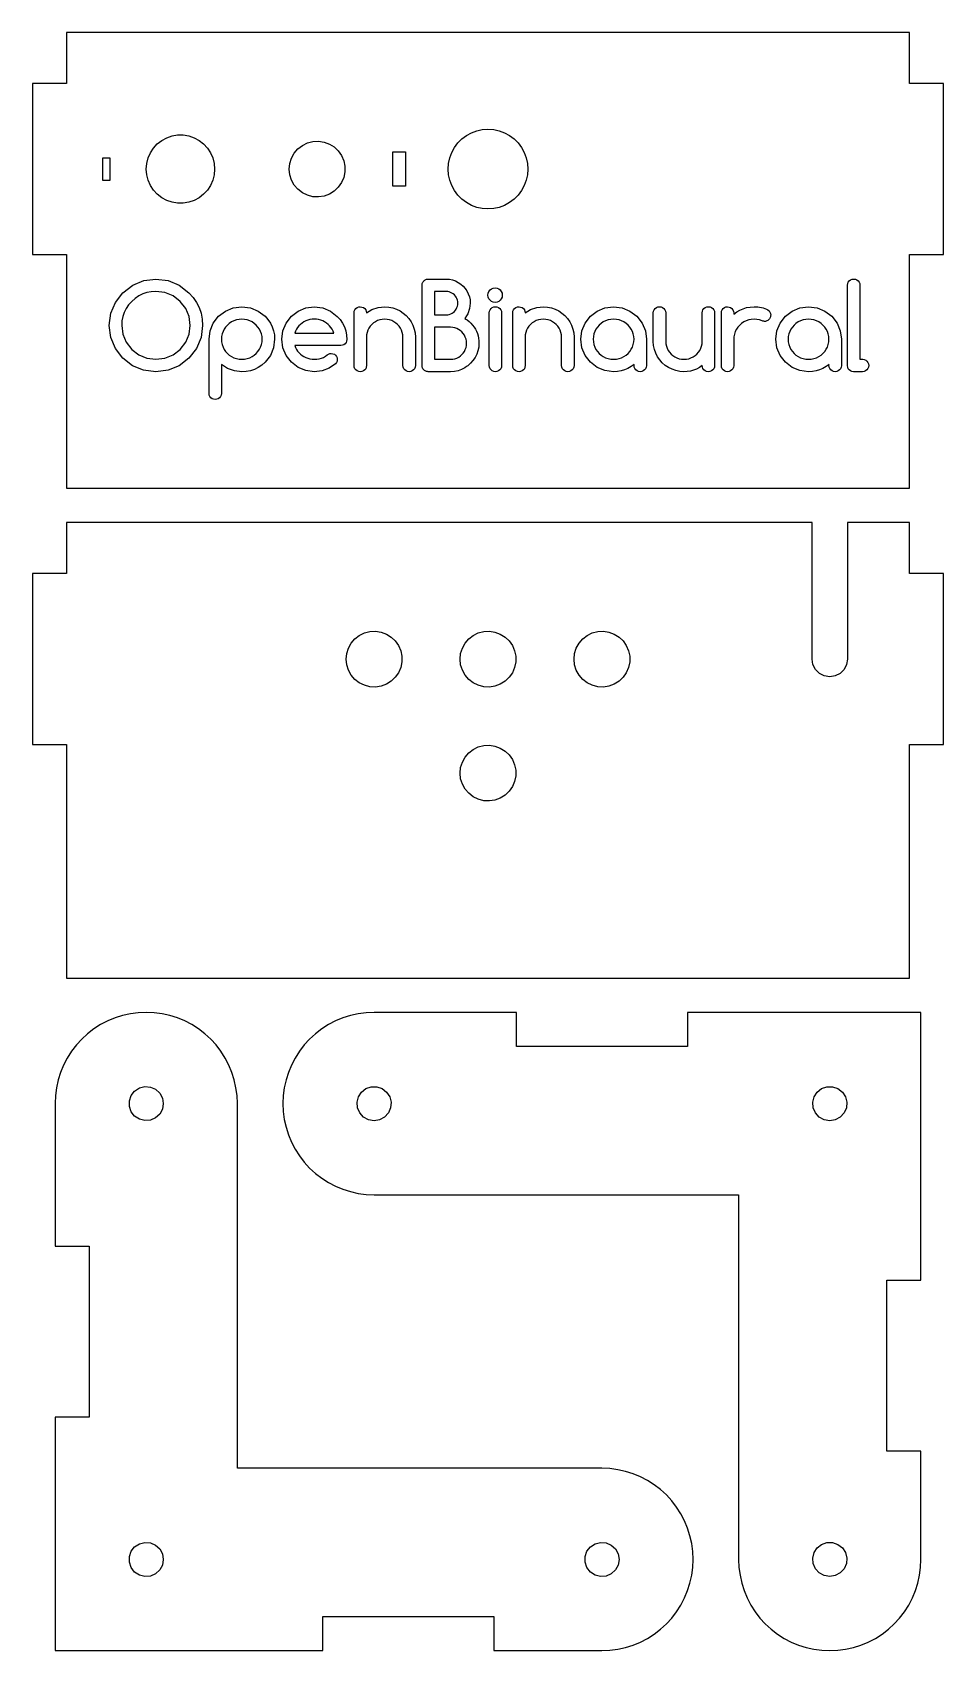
# Model space of a CAD drawing. Header units: metres. Extents: x -40 to 40, y -87 to 55.
import ezdxf

# ---------------------------------------------------------------- set-up
doc = ezdxf.new("R2010")
doc.units = ezdxf.units.M

msp = doc.modelspace()

# ---------------------------------------------------------------- linework, layer by layer
for p, q in [((37, 54.995), (-37, 54.995)), ((-37, 54.995), (-37, 50.5)), ((37, 50.5), (37, 54.995)), ((-37, 50.5), (-39.995, 50.5)), ((-39.995, 50.5), (-39.995, 35.5)), ((39.995, 50.5), (37, 50.5)), ((39.995, 35.5), (39.995, 50.5)), ((-29.0318, 45.2072), (-28.6408, 45.5115)), ((-28.6408, 45.5115), (-28.2051, 45.7473)), ((-28.2051, 45.7473), (-27.7365, 45.9082)), ((-27.7365, 45.9082), (-27.2477, 45.9898)), ((-27.2477, 45.9898), (-26.7523, 45.9898)), ((-26.7523, 45.9898), (-26.2635, 45.9082)), ((-26.2635, 45.9082), (-25.7949, 45.7473)), ((-25.7949, 45.7473), (-25.3592, 45.5115)), ((-25.3592, 45.5115), (-24.9682, 45.2072)), ((-15.371, 45.4217), (-14.8759, 45.4469)), ((-14.8759, 45.4469), (-14.3859, 45.3718)), ((-2.64512, 45.292), (-2.29201, 45.6451)), ((-2.29201, 45.6451), (-1.89224, 45.9444)), ((-1.89224, 45.9444), (-1.45395, 46.1837)), ((-1.45395, 46.1837), (-0.986063, 46.3582)), ((-0.986063, 46.3582), (-0.498101, 46.4644)), ((-0.498101, 46.4644), (0, 46.5)), ((0, 46.5), (0.498101, 46.4644)), ((0.498101, 46.4644), (0.986063, 46.3582)), ((0.986063, 46.3582), (1.45395, 46.1837)), ((1.45395, 46.1837), (1.89224, 45.9444)), ((1.89224, 45.9444), (2.29201, 45.6451)), ((2.29201, 45.6451), (2.64512, 45.292)), ((-29.8375, 43.9741), (-29.6384, 44.4278)), ((-29.6384, 44.4278), (-29.3674, 44.8426)), ((-29.3674, 44.8426), (-29.0318, 45.2072)), ((-24.9682, 45.2072), (-24.6326, 44.8426)), ((-24.6326, 44.8426), (-24.3616, 44.4278)), ((-24.3616, 44.4278), (-24.1625, 43.9741)), ((-17.2514, 43.9662), (-17.0109, 44.3996)), ((-17.0109, 44.3996), (-16.688, 44.7757)), ((-16.688, 44.7757), (-16.296, 45.0792)), ((-16.296, 45.0792), (-15.8509, 45.2975)), ((-15.8509, 45.2975), (-15.371, 45.4217)), ((-14.3859, 45.3718), (-13.921, 45.1996)), ((-13.921, 45.1996), (-13.5003, 44.9374)), ((-13.5003, 44.9374), (-13.141, 44.5959)), ((-13.141, 44.5959), (-12.8579, 44.189)), ((-12.8579, 44.189), (-12.6624, 43.7334)), ((-8.35, 41.5), (-8.35, 44.5)), ((-8.35, 44.5), (-7.25, 44.5)), ((-7.25, 44.5), (-7.25, 41.5)), ((-3.35822, 43.9861), (-3.18371, 44.454)), ((-3.18371, 44.454), (-2.94439, 44.8922)), ((-2.94439, 44.8922), (-2.64512, 45.292)), ((2.64512, 45.292), (2.94439, 44.8922)), ((2.94439, 44.8922), (3.18371, 44.454)), ((3.18371, 44.454), (3.35822, 43.9861)), ((-33.8, 42), (-33.8, 44)), ((-33.8, 44), (-33.2, 44)), ((-33.2, 44), (-33.2, 42)), ((-30, 43), (-29.9591, 43.4938)), ((-29.9591, 42.5062), (-30, 43)), ((-29.9591, 43.4938), (-29.8375, 43.9741)), ((-24.1625, 43.9741), (-24.0409, 43.4938)), ((-24.0409, 43.4938), (-24, 43)), ((-24, 43), (-24.0409, 42.5062)), ((-17.45, 43), (-17.3998, 43.4932)), ((-17.3998, 42.5068), (-17.45, 43)), ((-17.3998, 43.4932), (-17.2514, 43.9662)), ((-12.6624, 43.7334), (-12.5626, 43.2479)), ((-12.5626, 42.7521), (-12.6624, 42.2666)), ((-12.5626, 43.2479), (-12.5626, 42.7521)), ((-3.5, 43), (-3.46437, 43.4981)), ((-3.46437, 42.5019), (-3.5, 43)), ((-3.46437, 43.4981), (-3.35822, 43.9861)), ((3.35822, 43.9861), (3.46437, 43.4981)), ((3.46437, 43.4981), (3.5, 43)), ((3.5, 43), (3.46437, 42.5019)), ((-33.2, 42), (-33.8, 42)), ((-29.8375, 42.0259), (-29.9591, 42.5062)), ((-29.6384, 41.5722), (-29.8375, 42.0259)), ((-29.3674, 41.1574), (-29.6384, 41.5722)), ((-24.3616, 41.5722), (-24.6326, 41.1574)), ((-24.1625, 42.0259), (-24.3616, 41.5722)), ((-24.0409, 42.5062), (-24.1625, 42.0259)), ((-17.2514, 42.0338), (-17.3998, 42.5068)), ((-17.0109, 41.6004), (-17.2514, 42.0338)), ((-16.688, 41.2243), (-17.0109, 41.6004)), ((-16.296, 40.9208), (-16.688, 41.2243)), ((-13.141, 41.4041), (-13.5003, 41.0626)), ((-12.8579, 41.811), (-13.141, 41.4041)), ((-12.6624, 42.2666), (-12.8579, 41.811)), ((-7.25, 41.5), (-8.35, 41.5)), ((-3.35822, 42.0139), (-3.46437, 42.5019)), ((-3.18371, 41.546), (-3.35822, 42.0139)), ((-2.94439, 41.1078), (-3.18371, 41.546)), ((3.18371, 41.546), (2.94439, 41.1078)), ((3.35822, 42.0139), (3.18371, 41.546)), ((3.46437, 42.5019), (3.35822, 42.0139)), ((-29.0318, 40.7928), (-29.3674, 41.1574)), ((-28.6408, 40.4885), (-29.0318, 40.7928)), ((-28.2051, 40.2527), (-28.6408, 40.4885)), ((-27.7365, 40.0918), (-28.2051, 40.2527)), ((-27.2477, 40.0102), (-27.7365, 40.0918)), ((-26.7523, 40.0102), (-27.2477, 40.0102)), ((-26.2635, 40.0918), (-26.7523, 40.0102)), ((-25.7949, 40.2527), (-26.2635, 40.0918)), ((-25.3592, 40.4885), (-25.7949, 40.2527)), ((-24.9682, 40.7928), (-25.3592, 40.4885)), ((-24.6326, 41.1574), (-24.9682, 40.7928)), ((-15.8509, 40.7025), (-16.296, 40.9208)), ((-15.371, 40.5783), (-15.8509, 40.7025)), ((-14.8759, 40.5531), (-15.371, 40.5783)), ((-14.3859, 40.6282), (-14.8759, 40.5531)), ((-13.921, 40.8004), (-14.3859, 40.6282)), ((-13.5003, 41.0626), (-13.921, 40.8004)), ((-2.64512, 40.708), (-2.94439, 41.1078)), ((-2.29201, 40.3549), (-2.64512, 40.708)), ((-1.89224, 40.0556), (-2.29201, 40.3549)), ((-1.45395, 39.8163), (-1.89224, 40.0556)), ((-0.986063, 39.6418), (-1.45395, 39.8163)), ((1.45395, 39.8163), (0.986063, 39.6418)), ((1.89224, 40.0556), (1.45395, 39.8163)), ((2.29201, 40.3549), (1.89224, 40.0556)), ((2.64512, 40.708), (2.29201, 40.3549)), ((2.94439, 41.1078), (2.64512, 40.708)), ((-0.498101, 39.5356), (-0.986063, 39.6418)), ((0, 39.5), (-0.498101, 39.5356)), ((0.498101, 39.5356), (0, 39.5)), ((0.986063, 39.6418), (0.498101, 39.5356)), ((-39.995, 35.5), (-37, 35.5)), ((-37, 35.5), (-37, 15.005)), ((37, 15.005), (37, 35.5)), ((37, 35.5), (39.995, 35.5)), ((-32.0454, 32.1527), (-31.1888, 32.8161)), ((-31.1888, 32.8161), (-30.2228, 33.2141)), ((-30.2228, 33.2141), (-29.1474, 33.3467)), ((-29.1474, 33.3467), (-28.0749, 33.2141)), ((-28.0749, 33.2141), (-27.1105, 32.8161)), ((-27.1105, 32.8161), (-26.2544, 32.1527)), ((-5.78445, 32.8087), (-5.77968, 32.8814)), ((-5.78445, 25.7568), (-5.78445, 32.8087)), ((-5.77968, 32.8814), (-5.76534, 32.9514)), ((-5.76534, 32.9514), (-5.74146, 33.0187)), ((-5.74146, 33.0187), (-5.70889, 33.0816)), ((-5.70889, 33.0816), (-5.66989, 33.1383)), ((-5.66989, 33.1383), (-5.62445, 33.1887)), ((-5.62445, 33.1887), (-5.57256, 33.2335)), ((-5.57256, 33.2335), (-5.51556, 33.2719)), ((-5.51556, 33.2719), (-5.45345, 33.3037)), ((-5.45345, 33.3037), (-5.38712, 33.3276)), ((-5.38712, 33.3276), (-5.31744, 33.342)), ((-5.31744, 33.342), (-5.24445, 33.3467)), ((-5.24445, 33.3467), (-3.66945, 33.3467)), ((-3.66945, 33.3467), (-3.38623, 33.3284)), ((-3.38623, 33.3284), (-3.11389, 33.2734)), ((-3.11389, 33.2734), (-2.85245, 33.1817)), ((-2.85245, 33.1817), (-2.60657, 33.0582)), ((-2.60657, 33.0582), (-2.38223, 32.9075)), ((-2.38223, 32.9075), (-2.17944, 32.7297)), ((-2.17944, 32.7297), (-2.00111, 32.5276)), ((31.5597, 32.8137), (31.5768, 32.9548)), ((31.5597, 25.7468), (31.5597, 32.8137)), ((31.5768, 32.9548), (31.6282, 33.0809)), ((31.6282, 33.0809), (31.7137, 33.1917)), ((31.7137, 33.1917), (31.826, 33.2778)), ((31.826, 33.2778), (31.956, 33.3295)), ((31.956, 33.3295), (32.1037, 33.3467)), ((32.1037, 33.3467), (32.2514, 33.3295)), ((32.2514, 33.3295), (32.3811, 33.2778)), ((32.3811, 33.2778), (32.4927, 33.1917)), ((32.4927, 33.1917), (32.5788, 33.0815)), ((32.5788, 33.0815), (32.6305, 32.9562)), ((32.6305, 32.9562), (32.6477, 32.8157)), ((32.6477, 32.8157), (32.6477, 26.3068)), ((-33.1103, 30.3487), (-32.711, 31.3054)), ((-32.711, 31.3054), (-32.0454, 32.1527)), ((-31.2754, 31.3827), (-31.5469, 31.081)), ((-30.97, 31.6519), (-31.2754, 31.3827)), ((-30.647, 31.8712), (-30.97, 31.6519)), ((-30.3064, 32.0407), (-30.647, 31.8712)), ((-29.9443, 32.1618), (-30.3064, 32.0407)), ((-29.558, 32.2345), (-29.9443, 32.1618)), ((-29.1474, 32.2587), (-29.558, 32.2345)), ((-28.3586, 32.1614), (-29.1474, 32.2587)), ((-27.6492, 31.8694), (-28.3586, 32.1614)), ((-27.0194, 31.3827), (-27.6492, 31.8694)), ((-26.5305, 30.7627), (-27.0194, 31.3827)), ((-26.2544, 32.1527), (-25.8857, 31.7409)), ((-25.8857, 31.7409), (-25.5847, 31.3038)), ((-25.5847, 31.3038), (-25.3514, 30.8417)), ((-3.66945, 32.2587), (-4.69646, 32.2587)), ((-4.69646, 32.2587), (-4.69646, 30.2107)), ((-3.53401, 32.2497), (-3.66945, 32.2587)), ((-3.40367, 32.2227), (-3.53401, 32.2497)), ((-3.27844, 32.1777), (-3.40367, 32.2227)), ((-3.16, 32.117), (-3.27844, 32.1777)), ((-3.05135, 32.0426), (-3.16, 32.117)), ((-2.95245, 31.9547), (-3.05135, 32.0426)), ((-2.86456, 31.8559), (-2.95245, 31.9547)), ((-2.79022, 31.7472), (-2.86456, 31.8559)), ((-2.72945, 31.6287), (-2.79022, 31.7472)), ((-2.68445, 31.5035), (-2.72945, 31.6287)), ((-2.65746, 31.3732), (-2.68445, 31.5035)), ((-2.64845, 31.2377), (-2.65746, 31.3732)), ((-2.00111, 32.5276), (-1.93316, 32.427)), ((-1.93316, 32.427), (-1.85011, 32.304)), ((-1.85011, 32.304), (-1.72646, 32.0587)), ((-1.72646, 32.0587), (-1.63423, 31.798)), ((-1.63423, 31.798), (-1.57889, 31.5263)), ((-1.56045, 31.2437), (-1.61368, 30.7511)), ((-1.57889, 31.5263), (-1.56045, 31.2437)), ((-0.001159, 31.9387), (0.019165, 32.1067)), ((0.019165, 31.7706), (-0.001159, 31.9387)), ((0.019165, 32.1067), (0.080154, 32.2574)), ((0.080154, 31.6196), (0.019165, 31.7706)), ((0.080154, 32.2574), (0.181823, 32.3907)), ((0.181823, 31.4857), (0.080154, 31.6196)), ((0.181823, 32.3907), (0.312942, 32.4952)), ((0.312942, 31.3819), (0.181823, 31.4857)), ((0.312942, 32.4952), (0.460937, 32.5578)), ((0.460937, 31.3195), (0.312942, 31.3819)), ((0.460937, 32.5578), (0.625824, 32.5787)), ((0.625824, 31.2987), (0.460937, 31.3195)), ((0.625824, 32.5787), (0.790039, 32.5578)), ((0.790039, 31.3195), (0.625824, 31.2987)), ((0.790039, 32.5578), (0.937378, 32.4952)), ((0.937378, 31.3819), (0.790039, 31.3195)), ((0.937378, 32.4952), (1.06782, 32.3907)), ((1.06782, 31.4857), (0.937378, 31.3819)), ((1.06782, 32.3907), (1.17004, 32.2574)), ((1.17004, 31.6196), (1.06782, 31.4857)), ((1.17004, 32.2574), (1.23138, 32.1067)), ((1.23138, 31.7706), (1.17004, 31.6196)), ((1.23138, 32.1067), (1.25183, 31.9387)), ((1.25183, 31.9387), (1.23138, 31.7706)), ((-33.2434, 29.2827), (-33.1103, 30.3487)), ((-32.059, 30.0703), (-32.1313, 29.689)), ((-31.9384, 30.4267), (-32.059, 30.0703)), ((-31.7679, 30.7623), (-31.9384, 30.4267)), ((-31.5469, 31.081), (-31.7679, 30.7623)), ((-26.2372, 30.0627), (-26.5305, 30.7627)), ((-26.1394, 29.2827), (-26.2372, 30.0627)), ((-25.3514, 30.8417), (-25.1848, 30.3525)), ((-25.1848, 30.3525), (-25.0848, 29.8329)), ((-25.0848, 29.8329), (-25.0514, 29.2827)), ((-24.1139, 29.488), (-23.6456, 30.0817)), ((-23.6456, 30.0817), (-23.0441, 30.5445)), ((-23.0441, 30.5445), (-22.3651, 30.8222)), ((-22.3651, 30.8222), (-21.6086, 30.9147)), ((-21.6086, 29.8267), (-21.8549, 29.8111)), ((-21.6086, 30.9147), (-20.8564, 30.8221)), ((-21.3651, 29.8111), (-21.6086, 29.8267)), ((-20.8564, 30.8221), (-20.1774, 30.5441)), ((-20.1774, 30.5441), (-19.5715, 30.0807)), ((-19.5715, 30.0807), (-19.3142, 29.7956)), ((-17.7263, 29.4863), (-17.2624, 30.0807)), ((-17.2624, 30.0807), (-16.6671, 30.5441)), ((-16.6671, 30.5441), (-15.9948, 30.8221)), ((-15.9948, 30.8221), (-15.2454, 30.9147)), ((-15.2454, 29.8267), (-15.437, 29.8168)), ((-15.2454, 30.9147), (-14.5004, 30.8216)), ((-15.054, 29.8168), (-15.2454, 29.8267)), ((-14.5004, 30.8216), (-13.828, 30.5423)), ((-13.828, 30.5423), (-13.2284, 30.0767)), ((-13.2284, 30.0767), (-12.9729, 29.7903)), ((-11.7542, 30.3807), (-11.7365, 30.5199)), ((-11.7542, 25.7528), (-11.7542, 30.3807)), ((-11.7365, 30.5199), (-11.6835, 30.6452)), ((-11.6835, 30.6452), (-11.5952, 30.7567)), ((-11.5952, 30.7567), (-11.4814, 30.8445)), ((-11.4814, 30.8445), (-11.3521, 30.8972)), ((-11.3521, 30.8972), (-11.2072, 30.9147)), ((-11.2072, 30.9147), (-11.0656, 30.8967)), ((-11.0656, 30.8967), (-10.9383, 30.8427)), ((-10.9383, 30.8427), (-10.8252, 30.7527)), ((-10.8252, 30.7527), (-10.7368, 30.6396)), ((-10.7368, 30.6396), (-10.6838, 30.515)), ((-10.6838, 30.515), (-10.6662, 30.3787)), ((-10.6662, 30.3787), (-10.1841, 30.6765)), ((-10.1841, 30.6765), (-9.64839, 30.8552)), ((-9.64839, 30.8552), (-9.05917, 30.9147)), ((-9.06618, 29.8267), (-9.28273, 29.813)), ((-8.85217, 29.8126), (-9.06618, 29.8267)), ((-9.05917, 30.9147), (-8.70529, 30.8915)), ((-8.70529, 30.8915), (-8.36362, 30.8219)), ((-8.36362, 30.8219), (-8.03418, 30.7057)), ((-8.03418, 30.7057), (-7.72362, 30.5503)), ((-7.72362, 30.5503), (-7.43861, 30.3613)), ((-7.43861, 30.3613), (-7.17917, 30.1387)), ((-7.17917, 30.1387), (-6.94974, 29.8858)), ((-6.94974, 29.8858), (-6.75473, 29.6045)), ((-4.69646, 30.2107), (-3.66945, 30.2107)), ((-3.66945, 30.2107), (-3.53123, 30.2197)), ((-3.53123, 30.2197), (-3.39923, 30.2467)), ((-3.39923, 30.2467), (-3.27345, 30.2917)), ((-3.27345, 30.2917), (-3.15523, 30.3524)), ((-3.15523, 30.3524), (-3.04723, 30.4264)), ((-3.04723, 30.4264), (-2.94945, 30.5137)), ((-2.94945, 30.5137), (-2.86322, 30.6131)), ((-2.86322, 30.6131), (-2.78989, 30.7217)), ((-2.78989, 30.7217), (-2.72945, 30.8397)), ((-2.72945, 30.8397), (-2.68445, 30.9662)), ((-2.68445, 30.9662), (-2.65746, 31.0988)), ((-2.65746, 31.0988), (-2.64845, 31.2377)), ((-1.89308, 30.1203), (-2.03944, 29.8977)), ((-2.03944, 29.8977), (-1.95015, 29.84)), ((-1.95015, 29.84), (-1.841, 29.7695)), ((-1.77333, 30.3024), (-1.89308, 30.1203)), ((-1.61368, 30.7511), (-1.77333, 30.3024)), ((0.106826, 30.3887), (0.124496, 30.5304)), ((0.106826, 25.7538), (0.106826, 30.3887)), ((0.124496, 30.5304), (0.17749, 30.6567)), ((0.17749, 30.6567), (0.265823, 30.7677)), ((0.265823, 30.7677), (0.378936, 30.8544)), ((0.378936, 30.8544), (0.506271, 30.9064)), ((0.506271, 30.9064), (0.647827, 30.9237)), ((0.647827, 30.9237), (0.789932, 30.9064)), ((0.789932, 30.9064), (0.917602, 30.8544)), ((0.917602, 30.8544), (1.03082, 30.7677)), ((1.03082, 30.7677), (1.11972, 30.6567)), ((1.11972, 30.6567), (1.17438, 30.5304)), ((1.17438, 30.5304), (1.19482, 30.3887)), ((1.19482, 30.3887), (1.19482, 25.7538)), ((2.17451, 30.3807), (2.19218, 30.5199)), ((2.17451, 25.7528), (2.17451, 30.3807)), ((2.19218, 30.5199), (2.24519, 30.6452)), ((2.24519, 30.6452), (2.33353, 30.7567)), ((2.33353, 30.7567), (2.4473, 30.8445)), ((2.4473, 30.8445), (2.57663, 30.8972)), ((2.57663, 30.8972), (2.72153, 30.9147)), ((2.72153, 30.9147), (2.86308, 30.8967)), ((2.86308, 30.8967), (2.9904, 30.8427)), ((2.9904, 30.8427), (3.10352, 30.7527)), ((3.10352, 30.7527), (3.19185, 30.6396)), ((3.19185, 30.6396), (3.24486, 30.515)), ((3.24486, 30.515), (3.26251, 30.3787)), ((3.26251, 30.3787), (3.74463, 30.6765)), ((3.74463, 30.6765), (4.2803, 30.8552)), ((4.2803, 30.8552), (4.86952, 30.9147)), ((4.86252, 29.8267), (4.64597, 29.813)), ((5.07652, 29.8126), (4.86252, 29.8267)), ((4.86952, 30.9147), (5.2234, 30.8915)), ((5.2234, 30.8915), (5.56508, 30.8219)), ((5.56508, 30.8219), (5.89452, 30.7057)), ((5.89452, 30.7057), (6.20508, 30.5503)), ((6.20508, 30.5503), (6.49008, 30.3613)), ((6.49008, 30.3613), (6.74953, 30.1387)), ((6.74953, 30.1387), (6.97896, 29.8858)), ((6.97896, 29.8858), (7.17397, 29.6045)), ((8.51891, 29.4863), (8.98724, 30.0807)), ((8.98724, 30.0807), (9.58868, 30.5441)), ((9.58868, 30.5441), (10.2677, 30.8221)), ((10.2677, 30.8221), (11.0242, 30.9147)), ((11.0242, 29.8267), (10.7779, 29.8111)), ((11.0242, 30.9147), (11.7764, 30.8221)), ((11.2677, 29.8111), (11.0242, 29.8267)), ((11.7764, 30.8221), (12.4554, 30.5441)), ((12.4554, 30.5441), (13.0612, 30.0807)), ((13.0612, 30.0807), (13.5296, 29.4863)), ((14.5114, 30.3857), (14.5291, 30.5246)), ((14.5114, 27.8738), (14.5114, 30.3857)), ((14.5291, 30.5246), (14.5821, 30.6493)), ((14.5821, 30.6493), (14.6704, 30.7597)), ((14.6704, 30.7597), (14.7842, 30.8459)), ((14.7842, 30.8459), (14.9135, 30.8975)), ((14.9135, 30.8975), (15.0584, 30.9147)), ((15.0584, 30.9147), (15.2, 30.8975)), ((15.2, 30.8975), (15.3273, 30.8459)), ((15.3273, 30.8459), (15.4404, 30.7597)), ((15.4404, 30.7597), (15.5288, 30.6501)), ((15.5288, 30.6501), (15.5818, 30.5264)), ((15.5818, 30.5264), (15.5994, 30.3887)), ((15.5994, 30.3887), (15.5994, 27.8898)), ((18.7994, 30.3887), (18.8171, 30.5264)), ((18.7994, 27.8898), (18.7994, 30.3887)), ((18.8171, 30.5264), (18.8701, 30.6501)), ((18.8701, 30.6501), (18.9584, 30.7597)), ((18.9584, 30.7597), (19.0722, 30.8459)), ((19.0722, 30.8459), (19.2015, 30.8975)), ((19.2015, 30.8975), (19.3464, 30.9147)), ((19.3464, 30.9147), (19.488, 30.8975)), ((19.488, 30.8975), (19.6153, 30.8459)), ((19.6153, 30.8459), (19.7284, 30.7597)), ((19.7284, 30.7597), (19.8168, 30.6493)), ((19.8168, 30.6493), (19.8698, 30.5246)), ((19.8698, 30.5246), (19.8874, 30.3857)), ((19.8874, 30.3857), (19.8874, 25.7478)), ((20.4812, 30.3857), (20.4988, 30.5246)), ((20.4812, 25.7478), (20.4812, 30.3857)), ((20.4988, 30.5246), (20.5518, 30.6493)), ((20.5518, 30.6493), (20.6402, 30.7597)), ((20.6402, 30.7597), (20.7539, 30.8459)), ((20.7539, 30.8459), (20.8833, 30.8975)), ((20.8833, 30.8975), (21.0282, 30.9147)), ((21.0282, 30.9147), (21.1697, 30.8971)), ((21.1697, 30.8971), (21.297, 30.8441)), ((21.297, 30.8441), (21.4102, 30.7557)), ((21.4102, 30.7557), (21.4985, 30.6425)), ((21.4985, 30.6425), (21.5515, 30.5148)), ((21.5515, 30.5148), (21.5692, 30.3727)), ((21.5692, 30.2687), (21.8312, 30.4611)), ((21.5692, 30.3727), (21.5692, 30.2687)), ((21.8312, 30.4611), (22.1078, 30.6207)), ((22.1078, 30.6207), (22.3992, 30.7477)), ((22.3992, 30.7477), (22.7047, 30.8405)), ((22.7047, 30.8405), (23.024, 30.8962)), ((23.024, 30.8962), (23.3572, 30.9147)), ((23.3572, 29.8267), (23.1143, 29.8113)), ((23.3572, 30.9147), (23.5102, 30.9112)), ((23.6022, 29.812), (23.3572, 29.8267)), ((23.5102, 30.9112), (23.6705, 30.9005)), ((23.6705, 30.9005), (23.8382, 30.8827)), ((23.8382, 30.8827), (24.0049, 30.8565)), ((24.0049, 30.8565), (24.1626, 30.8192)), ((24.1626, 30.8192), (24.3112, 30.7707)), ((24.3112, 30.7707), (24.4475, 30.7101)), ((24.4475, 30.7101), (24.5672, 30.6361)), ((24.5672, 30.6361), (24.6702, 30.5487)), ((24.6999, 29.847), (24.6552, 29.7937)), ((24.6702, 30.5487), (24.7496, 30.4455)), ((24.7383, 29.9053), (24.6999, 29.847)), ((24.7702, 29.9687), (24.7383, 29.9053)), ((24.7496, 30.4455), (24.7973, 30.3239)), ((24.7941, 30.0371), (24.7702, 29.9687)), ((24.8084, 30.1087), (24.7941, 30.0371)), ((24.7973, 30.3239), (24.8132, 30.1837)), ((24.8132, 30.1837), (24.8084, 30.1087)), ((25.6312, 29.4863), (26.0995, 30.0807)), ((26.0995, 30.0807), (26.701, 30.5441)), ((26.701, 30.5441), (27.38, 30.8221)), ((27.38, 30.8221), (28.1366, 30.9147)), ((28.1366, 29.8267), (27.8902, 29.8111)), ((28.1366, 30.9147), (28.8887, 30.8221)), ((28.38, 29.8111), (28.1366, 29.8267)), ((28.8887, 30.8221), (29.5677, 30.5441)), ((29.5677, 30.5441), (30.1736, 30.0807)), ((30.1736, 30.0807), (30.6419, 29.4863)), ((-33.1103, 28.2135), (-33.2434, 29.2827)), ((-32.1313, 29.689), (-32.1554, 29.2827)), ((-32.1554, 29.2827), (-32.0577, 28.5)), ((-32.0577, 28.5), (-31.7643, 27.7983)), ((-26.5305, 27.7983), (-26.2372, 28.5)), ((-26.2372, 28.5), (-26.1394, 29.2827)), ((-25.0514, 29.2827), (-25.1851, 28.2162)), ((-24.4886, 28.0697), (-24.3949, 28.8173)), ((-24.3949, 28.8173), (-24.1139, 29.488)), ((-23.3383, 28.5303), (-23.385, 28.303)), ((-23.2605, 28.7487), (-23.3383, 28.5303)), ((-23.1555, 28.9535), (-23.2605, 28.7487)), ((-23.0285, 29.1398), (-23.1555, 28.9535)), ((-22.8795, 29.3077), (-23.0285, 29.1398)), ((-22.71, 29.4555), (-22.8795, 29.3077)), ((-22.5213, 29.5815), (-22.71, 29.4555)), ((-22.3136, 29.6857), (-22.5213, 29.5815)), ((-22.0899, 29.7641), (-22.3136, 29.6857)), ((-21.8549, 29.8111), (-22.0899, 29.7641)), ((-21.1321, 29.7641), (-21.3651, 29.8111)), ((-20.9095, 29.6857), (-21.1321, 29.7641)), ((-20.701, 29.5812), (-20.9095, 29.6857)), ((-20.5113, 29.4542), (-20.701, 29.5812)), ((-20.3405, 29.3047), (-20.5113, 29.4542)), ((-20.19, 29.136), (-20.3405, 29.3047)), ((-20.0623, 28.9496), (-20.19, 29.136)), ((-19.9576, 28.7457), (-20.0623, 28.9496)), ((-19.8792, 28.529), (-19.9576, 28.7457)), ((-19.8322, 28.3026), (-19.8792, 28.529)), ((-19.3142, 29.7956), (-19.1035, 29.4896)), ((-19.1035, 29.4896), (-18.9395, 29.1627)), ((-18.9395, 29.1627), (-18.8223, 28.8161)), ((-18.8223, 28.8161), (-18.752, 28.4507)), ((-18.752, 28.4507), (-18.7285, 28.0667)), ((-18.0974, 28.0667), (-18.0046, 28.815)), ((-18.0046, 28.815), (-17.7263, 29.4863)), ((-16.8981, 28.7862), (-16.9624, 28.6107)), ((-16.9624, 28.6107), (-13.5284, 28.6107)), ((-16.8148, 28.9512), (-16.8981, 28.7862)), ((-16.7124, 29.1057), (-16.8148, 28.9512)), ((-16.5936, 29.248), (-16.7124, 29.1057)), ((-16.4613, 29.376), (-16.5936, 29.248)), ((-16.3154, 29.4897), (-16.4613, 29.376)), ((-16.157, 29.5884), (-16.3154, 29.4897)), ((-15.9887, 29.6711), (-16.157, 29.5884)), ((-15.8104, 29.7377), (-15.9887, 29.6711)), ((-15.6254, 29.7872), (-15.8104, 29.7377)), ((-15.437, 29.8168), (-15.6254, 29.7872)), ((-14.8667, 29.7872), (-15.054, 29.8168)), ((-14.6834, 29.7377), (-14.8667, 29.7872)), ((-14.5065, 29.6711), (-14.6834, 29.7377)), ((-14.3398, 29.5884), (-14.5065, 29.6711)), ((-14.1834, 29.4897), (-14.3398, 29.5884)), ((-14.0384, 29.376), (-14.1834, 29.4897)), ((-13.906, 29.248), (-14.0384, 29.376)), ((-13.7864, 29.1057), (-13.906, 29.248)), ((-13.6817, 28.9512), (-13.7864, 29.1057)), ((-13.5957, 28.7862), (-13.6817, 28.9512)), ((-13.5284, 28.6107), (-13.5957, 28.7862)), ((-12.9729, 29.7903), (-12.7639, 29.483)), ((-12.7639, 29.483), (-12.6014, 29.1547)), ((-12.6014, 29.1547), (-12.4852, 28.8066)), ((-12.4852, 28.8066), (-12.4156, 28.4396)), ((-12.4156, 28.4396), (-12.3924, 28.0537)), ((-10.6523, 28.4557), (-10.6662, 28.2437)), ((-10.6106, 28.6597), (-10.6523, 28.4557)), ((-10.5412, 28.8557), (-10.6106, 28.6597)), ((-10.4473, 29.0399), (-10.5412, 28.8557)), ((-10.3323, 29.2082), (-10.4473, 29.0399)), ((-10.1962, 29.3607), (-10.3323, 29.2082)), ((-10.0418, 29.4956), (-10.1962, 29.3607)), ((-9.87218, 29.6096), (-10.0418, 29.4956)), ((-9.68718, 29.7027), (-9.87218, 29.6096)), ((-9.48973, 29.7716), (-9.68718, 29.7027)), ((-9.28273, 29.813), (-9.48973, 29.7716)), ((-8.64618, 29.7703), (-8.85217, 29.8126)), ((-8.44818, 29.6997), (-8.64618, 29.7703)), ((-8.26184, 29.6059), (-8.44818, 29.6997)), ((-8.09218, 29.4922), (-8.26184, 29.6059)), ((-7.93918, 29.3587), (-8.09218, 29.4922)), ((-7.8044, 29.2073), (-7.93918, 29.3587)), ((-7.68939, 29.0396), (-7.8044, 29.2073)), ((-7.59418, 28.8557), (-7.68939, 29.0396)), ((-7.52307, 28.6597), (-7.59418, 28.8557)), ((-7.48039, 28.4557), (-7.52307, 28.6597)), ((-7.46617, 28.2437), (-7.48039, 28.4557)), ((-6.75473, 29.6045), (-6.59418, 29.2947)), ((-6.59418, 29.2947), (-6.47418, 28.9642)), ((-6.47418, 28.9642), (-6.40218, 28.6192)), ((-6.40218, 28.6192), (-6.37817, 28.2597)), ((-3.28545, 29.1227), (-4.69646, 29.1227)), ((-4.69646, 29.1227), (-4.69646, 26.3068)), ((-3.09756, 29.1104), (-3.28545, 29.1227)), ((-2.91656, 29.0734), (-3.09756, 29.1104)), ((-2.74245, 29.0117), (-2.91656, 29.0734)), ((-2.57845, 28.9287), (-2.74245, 29.0117)), ((-2.42912, 28.8277), (-2.57845, 28.9287)), ((-2.29445, 28.7087), (-2.42912, 28.8277)), ((-2.17545, 28.5741), (-2.29445, 28.7087)), ((-2.07445, 28.4247), (-2.17545, 28.5741)), ((-2.0371, 28.3509), (-2.07445, 28.4247)), ((-1.841, 29.7695), (-1.66034, 29.6289)), ((-1.66034, 29.6289), (-1.49745, 29.4757)), ((-1.49745, 29.4757), (-1.35167, 29.3116)), ((-1.35167, 29.3116), (-1.22234, 29.138)), ((-1.22234, 29.138), (-1.10945, 28.9547)), ((-1.10945, 28.9547), (-1.01334, 28.7634)), ((-1.01334, 28.7634), (-0.934341, 28.5654)), ((-0.934341, 28.5654), (-0.872451, 28.3607)), ((3.27641, 28.4557), (3.26251, 28.2437)), ((3.31807, 28.6597), (3.27641, 28.4557)), ((3.38751, 28.8557), (3.31807, 28.6597)), ((3.48141, 29.0399), (3.38751, 28.8557)), ((3.59641, 29.2082), (3.48141, 29.0399)), ((3.73251, 29.3607), (3.59641, 29.2082)), ((3.88686, 29.4956), (3.73251, 29.3607)), ((4.05652, 29.6096), (3.88686, 29.4956)), ((4.24152, 29.7027), (4.05652, 29.6096)), ((4.43896, 29.7716), (4.24152, 29.7027)), ((4.64597, 29.813), (4.43896, 29.7716)), ((5.28252, 29.7703), (5.07652, 29.8126)), ((5.48051, 29.6997), (5.28252, 29.7703)), ((5.66685, 29.6059), (5.48051, 29.6997)), ((5.83652, 29.4922), (5.66685, 29.6059)), ((5.98952, 29.3587), (5.83652, 29.4922)), ((6.1243, 29.2073), (5.98952, 29.3587)), ((6.2393, 29.0396), (6.1243, 29.2073)), ((6.33452, 28.8557), (6.2393, 29.0396)), ((6.40562, 28.6597), (6.33452, 28.8557)), ((6.4483, 28.4557), (6.40562, 28.6597)), ((6.46252, 28.2437), (6.4483, 28.4557)), ((7.17397, 29.6045), (7.33452, 29.2947)), ((7.33452, 29.2947), (7.45451, 28.9642)), ((7.45451, 28.9642), (7.52652, 28.6192)), ((7.52652, 28.6192), (7.55052, 28.2597)), ((8.14424, 28.0667), (8.23792, 28.815)), ((8.23792, 28.815), (8.51891, 29.4863)), ((9.29446, 28.5303), (9.2478, 28.303)), ((9.37225, 28.7487), (9.29446, 28.5303)), ((9.47725, 28.9535), (9.37225, 28.7487)), ((9.60425, 29.1398), (9.47725, 28.9535)), ((9.75325, 29.3077), (9.60425, 29.1398)), ((9.92281, 29.4555), (9.75325, 29.3077)), ((10.1115, 29.5815), (9.92281, 29.4555)), ((10.3192, 29.6857), (10.1115, 29.5815)), ((10.5429, 29.7641), (10.3192, 29.6857)), ((10.7779, 29.8111), (10.5429, 29.7641)), ((11.5007, 29.7641), (11.2677, 29.8111)), ((11.7233, 29.6857), (11.5007, 29.7641)), ((11.9318, 29.5812), (11.7233, 29.6857)), ((12.1215, 29.4542), (11.9318, 29.5812)), ((12.2923, 29.3047), (12.1215, 29.4542)), ((12.4428, 29.136), (12.2923, 29.3047)), ((12.5705, 28.9496), (12.4428, 29.136)), ((12.6752, 28.7457), (12.5705, 28.9496)), ((12.7536, 28.529), (12.6752, 28.7457)), ((12.8006, 28.3026), (12.7536, 28.529)), ((13.5296, 29.4863), (13.8106, 28.815)), ((13.8106, 28.815), (13.9043, 28.0667)), ((21.6314, 28.5233), (21.5847, 28.2926)), ((21.7092, 28.7437), (21.6314, 28.5233)), ((21.8138, 28.9504), (21.7092, 28.7437)), ((21.9412, 29.1384), (21.8138, 28.9504)), ((22.0912, 29.3077), (21.9412, 29.1384)), ((22.2618, 29.4571), (22.0912, 29.3077)), ((22.4512, 29.5837), (22.2618, 29.4571)), ((22.6592, 29.6877), (22.4512, 29.5837)), ((22.8816, 29.765), (22.6592, 29.6877)), ((23.1143, 29.8113), (22.8816, 29.765)), ((23.8345, 29.7676), (23.6022, 29.812)), ((24.0542, 29.6937), (23.8345, 29.7676)), ((24.136, 29.661), (24.0542, 29.6937)), ((24.211, 29.6413), (24.136, 29.661)), ((24.2792, 29.6347), (24.211, 29.6413)), ((24.3521, 29.6394), (24.2792, 29.6347)), ((24.4214, 29.6534), (24.3521, 29.6394)), ((24.4872, 29.6767), (24.4214, 29.6534)), ((24.5489, 29.7084), (24.4872, 29.6767)), ((24.6049, 29.7474), (24.5489, 29.7084)), ((24.6552, 29.7937), (24.6049, 29.7474)), ((25.2565, 28.0667), (25.3502, 28.815)), ((25.3502, 28.815), (25.6312, 29.4863)), ((26.4068, 28.5303), (26.3601, 28.303)), ((26.4846, 28.7487), (26.4068, 28.5303)), ((26.5896, 28.9535), (26.4846, 28.7487)), ((26.7166, 29.1398), (26.5896, 28.9535)), ((26.8656, 29.3077), (26.7166, 29.1398)), ((27.0351, 29.4555), (26.8656, 29.3077)), ((27.2238, 29.5815), (27.0351, 29.4555)), ((27.4315, 29.6857), (27.2238, 29.5815)), ((27.6552, 29.7641), (27.4315, 29.6857)), ((27.8902, 29.8111), (27.6552, 29.7641)), ((28.613, 29.7641), (28.38, 29.8111)), ((28.8356, 29.6857), (28.613, 29.7641)), ((29.0441, 29.5812), (28.8356, 29.6857)), ((29.2338, 29.4542), (29.0441, 29.5812)), ((29.4046, 29.3047), (29.2338, 29.4542)), ((29.5551, 29.136), (29.4046, 29.3047)), ((29.6828, 28.9496), (29.5551, 29.136)), ((29.7876, 28.7457), (29.6828, 28.9496)), ((29.8659, 28.529), (29.7876, 28.7457)), ((29.9129, 28.3026), (29.8659, 28.529)), ((30.6419, 29.4863), (30.9229, 28.815)), ((30.9229, 28.815), (31.0166, 28.0667)), ((-32.711, 27.2552), (-33.1103, 28.2135)), ((-32.0454, 26.4078), (-32.711, 27.2552)), ((-31.7643, 27.7983), (-31.2754, 27.1778)), ((-31.2754, 27.1778), (-30.6479, 26.6939)), ((-27.647, 26.6939), (-27.0194, 27.1778)), ((-27.0194, 27.1778), (-26.5305, 27.7983)), ((-25.5861, 27.2579), (-26.2544, 26.4078)), ((-25.1851, 28.2162), (-25.5861, 27.2579)), ((-24.4886, 23.3148), (-24.4886, 28.0697)), ((-23.385, 28.303), (-23.4006, 28.0667)), ((-23.4006, 28.0667), (-23.385, 27.8305)), ((-23.385, 27.8305), (-23.3383, 27.6032)), ((-23.3383, 27.6032), (-23.2605, 27.3848)), ((-23.2605, 27.3848), (-23.1555, 27.18)), ((-23.1555, 27.18), (-23.0285, 26.9937)), ((-23.0285, 26.9937), (-22.8795, 26.8258)), ((-20.3405, 26.8278), (-20.19, 26.997)), ((-20.19, 26.997), (-20.0623, 27.1833)), ((-20.0623, 27.1833), (-19.9576, 27.3868)), ((-19.9576, 27.3868), (-19.8792, 27.6041)), ((-19.8792, 27.6041), (-19.8322, 27.8308)), ((-19.8165, 28.0667), (-19.8322, 28.3026)), ((-19.8322, 27.8308), (-19.8165, 28.0667)), ((-18.822, 27.3141), (-19.1023, 26.6428)), ((-18.7285, 28.0667), (-18.822, 27.3141)), ((-18.0046, 27.3185), (-18.0974, 28.0667)), ((-17.7263, 26.6472), (-18.0046, 27.3185)), ((-12.9274, 27.5228), (-16.9624, 27.5228)), ((-16.9624, 27.5228), (-16.8954, 27.3473)), ((-16.8954, 27.3473), (-16.8104, 27.1823)), ((-16.8104, 27.1823), (-16.7074, 27.0278)), ((-16.7074, 27.0278), (-16.5888, 26.8855)), ((-12.7857, 27.5394), (-12.9274, 27.5228)), ((-12.6594, 27.5894), (-12.7857, 27.5394)), ((-12.5484, 27.6728), (-12.6594, 27.5894)), ((-12.4617, 27.7822), (-12.5484, 27.6728)), ((-12.4097, 27.9092), (-12.4617, 27.7822)), ((-12.3924, 28.0537), (-12.4097, 27.9092)), ((-10.6662, 28.2437), (-10.6662, 25.7498)), ((-7.46617, 25.7498), (-7.46617, 28.2437)), ((-6.37817, 28.2597), (-6.37817, 25.7528)), ((-2.17412, 26.8549), (-2.07411, 27.0042)), ((-2.07411, 27.0042), (-2.02865, 27.0942)), ((-1.99145, 28.2607), (-2.0371, 28.3509)), ((-2.02865, 27.0942), (-1.99145, 27.1678)), ((-1.92978, 28.0866), (-1.99145, 28.2607)), ((-1.99145, 27.1678), (-1.92978, 27.3431)), ((-1.89278, 27.9056), (-1.92978, 28.0866)), ((-1.92978, 27.3431), (-1.89278, 27.5264)), ((-1.88045, 27.7178), (-1.89278, 27.9056)), ((-1.89278, 27.5264), (-1.88045, 27.7178)), ((-0.880447, 27.0595), (-0.990447, 26.7498)), ((-0.814453, 27.3822), (-0.880447, 27.0595)), ((-0.872451, 28.3607), (-0.828002, 28.1506)), ((-0.828002, 28.1506), (-0.801345, 27.9363)), ((-0.792449, 27.7178), (-0.814453, 27.3822)), ((-0.801345, 27.9363), (-0.792449, 27.7178)), ((3.26251, 28.2437), (3.26251, 25.7498)), ((6.46252, 25.7498), (6.46252, 28.2437)), ((7.55052, 28.2597), (7.55052, 25.7528)), ((8.23792, 27.3185), (8.14424, 28.0667)), ((8.51891, 26.6472), (8.23792, 27.3185)), ((9.2478, 28.303), (9.23224, 28.0667)), ((9.23224, 28.0667), (9.2478, 27.8305)), ((9.2478, 27.8305), (9.29446, 27.6032)), ((9.29446, 27.6032), (9.37225, 27.3848)), ((9.37225, 27.3848), (9.47725, 27.18)), ((9.47725, 27.18), (9.60425, 26.9937)), ((9.60425, 26.9937), (9.75325, 26.8258)), ((12.2923, 26.8278), (12.4428, 26.997)), ((12.4428, 26.997), (12.5705, 27.1833)), ((12.5705, 27.1833), (12.6752, 27.3868)), ((12.6752, 27.3868), (12.7536, 27.6041)), ((12.7536, 27.6041), (12.8006, 27.8308)), ((12.8163, 28.0667), (12.8006, 28.3026)), ((12.8006, 27.8308), (12.8163, 28.0667)), ((13.9043, 28.0667), (13.9043, 25.7478)), ((14.5351, 27.5178), (14.5114, 27.8738)), ((14.6061, 27.1751), (14.5351, 27.5178)), ((14.7244, 26.8458), (14.6061, 27.1751)), ((15.5994, 27.8898), (15.6133, 27.675)), ((15.6133, 27.675), (15.655, 27.4693)), ((15.655, 27.4693), (15.7244, 27.2728)), ((15.7244, 27.2728), (15.818, 27.0889)), ((15.818, 27.0889), (15.932, 26.9212)), ((18.4655, 26.9245), (18.5806, 27.0922)), ((18.5806, 27.0922), (18.6744, 27.2748)), ((18.6744, 27.2748), (18.7439, 27.4702)), ((18.7439, 27.4702), (18.7855, 27.6752)), ((18.7855, 27.6752), (18.7994, 27.8898)), ((21.5847, 28.2926), (21.5692, 28.0517)), ((21.5692, 28.0517), (21.5692, 25.7448)), ((25.3502, 27.3185), (25.2565, 28.0667)), ((25.6312, 26.6472), (25.3502, 27.3185)), ((26.3601, 28.303), (26.3445, 28.0667)), ((26.3445, 28.0667), (26.3601, 27.8305)), ((26.3601, 27.8305), (26.4068, 27.6032)), ((26.4068, 27.6032), (26.4846, 27.3848)), ((26.4846, 27.3848), (26.5896, 27.18)), ((26.5896, 27.18), (26.7166, 26.9937)), ((26.7166, 26.9937), (26.8656, 26.8258)), ((29.4046, 26.8278), (29.5551, 26.997)), ((29.5551, 26.997), (29.6828, 27.1833)), ((29.6828, 27.1833), (29.7876, 27.3868)), ((29.7876, 27.3868), (29.8659, 27.6041)), ((29.8659, 27.6041), (29.9129, 27.8308)), ((29.9286, 28.0667), (29.9129, 28.3026)), ((29.9129, 27.8308), (29.9286, 28.0667)), ((31.0166, 28.0667), (31.0166, 25.7478)), ((-31.191, 25.7472), (-32.0454, 26.4078)), ((-30.225, 25.3509), (-31.191, 25.7472)), ((-30.6479, 26.6939), (-29.9385, 26.4035)), ((-29.9385, 26.4035), (-29.1474, 26.3068)), ((-29.1474, 26.3068), (-28.3563, 26.4035)), ((-28.3563, 26.4035), (-27.647, 26.6939)), ((-27.1083, 25.7472), (-28.0727, 25.3509)), ((-26.2544, 26.4078), (-27.1083, 25.7472)), ((-22.8588, 25.5032), (-23.4006, 25.8588)), ((-23.4006, 25.8588), (-23.4006, 23.3168)), ((-22.8795, 26.8258), (-22.71, 26.6779)), ((-22.71, 26.6779), (-22.5213, 26.5515)), ((-22.5213, 26.5515), (-22.3136, 26.4468)), ((-22.3136, 26.4468), (-22.0899, 26.369)), ((-22.0899, 26.369), (-21.8549, 26.3223)), ((-21.8549, 26.3223), (-21.6086, 26.3068)), ((-21.6086, 26.3068), (-21.3651, 26.3223)), ((-21.3651, 26.3223), (-21.1321, 26.369)), ((-21.1321, 26.369), (-20.9095, 26.4468)), ((-20.9095, 26.4468), (-20.701, 26.5518)), ((-20.701, 26.5518), (-20.5113, 26.6788)), ((-20.5113, 26.6788), (-20.3405, 26.8278)), ((-20.1771, 25.5861), (-20.5056, 25.4248)), ((-19.8651, 25.7954), (-20.1771, 25.5861)), ((-19.5695, 26.0528), (-19.8651, 25.7954)), ((-19.1023, 26.6428), (-19.5695, 26.0528)), ((-17.2624, 26.0528), (-17.7263, 26.6472)), ((-16.6671, 25.5894), (-17.2624, 26.0528)), ((-15.9948, 25.3114), (-16.6671, 25.5894)), ((-16.5888, 26.8855), (-16.4571, 26.7575)), ((-16.4571, 26.7575), (-16.3124, 26.6438)), ((-16.3124, 26.6438), (-16.156, 26.545)), ((-16.156, 26.545), (-15.9897, 26.462)), ((-15.9897, 26.462), (-15.8134, 26.3948)), ((-15.8134, 26.3948), (-15.6289, 26.3459)), ((-15.6289, 26.3459), (-15.4396, 26.3165)), ((-15.4396, 26.3165), (-15.2454, 26.3068)), ((-15.2454, 26.3068), (-15.0276, 26.3174)), ((-15.0276, 26.3174), (-14.8223, 26.3494)), ((-14.8223, 26.3494), (-14.6294, 26.4028)), ((-14.6294, 26.4028), (-14.4467, 26.4781)), ((-14.4467, 26.4781), (-14.2734, 26.5748)), ((-14.2734, 26.5748), (-14.1094, 26.6928)), ((-14.1094, 26.6928), (-14.0024, 26.7605)), ((-14.0024, 26.7605), (-13.8854, 26.8025)), ((-13.3814, 25.9098), (-13.9391, 25.5259)), ((-13.8854, 26.8025), (-13.7584, 26.8188)), ((-13.7584, 26.8188), (-13.6139, 26.8021)), ((-13.6139, 26.8021), (-13.4873, 26.7521)), ((-13.4873, 26.7521), (-13.3784, 26.6688)), ((-13.2964, 26.0219), (-13.3814, 25.9098)), ((-13.3784, 26.6688), (-13.295, 26.5601)), ((-13.2454, 26.1489), (-13.2964, 26.0219)), ((-13.295, 26.5601), (-13.245, 26.4341)), ((-13.2284, 26.2908), (-13.2454, 26.1489)), ((-13.245, 26.4341), (-13.2284, 26.2908)), ((-11.7365, 25.6111), (-11.7542, 25.7528)), ((-11.6835, 25.4848), (-11.7365, 25.6111)), ((-10.6838, 25.6092), (-10.7368, 25.4835)), ((-10.6662, 25.7498), (-10.6838, 25.6092)), ((-7.44852, 25.6092), (-7.46617, 25.7498)), ((-7.39551, 25.4835), (-7.44852, 25.6092)), ((-6.39584, 25.6111), (-6.44884, 25.4848)), ((-6.37817, 25.7528), (-6.39584, 25.6111)), ((-5.77968, 25.6841), (-5.78445, 25.7568)), ((-5.76534, 25.6141), (-5.77968, 25.6841)), ((-5.74146, 25.5468), (-5.76534, 25.6141)), ((-4.69646, 26.3068), (-3.28545, 26.3068)), ((-3.28545, 26.3068), (-3.09467, 26.3191)), ((-3.09467, 26.3191), (-2.91167, 26.3561)), ((-2.91167, 26.3561), (-2.73645, 26.4178)), ((-2.73645, 26.4178), (-2.57278, 26.5006)), ((-2.57278, 26.5006), (-2.42445, 26.6013)), ((-2.42445, 26.6013), (-2.29144, 26.7198)), ((-2.02911, 25.5645), (-2.31944, 25.4168)), ((-2.29144, 26.7198), (-2.17412, 26.8549)), ((-1.88373, 25.6632), (-2.02911, 25.5645)), ((-1.76479, 25.7439), (-1.88373, 25.6632)), ((-1.52644, 25.9548), (-1.76479, 25.7439)), ((-1.31667, 26.1946), (-1.52644, 25.9548)), ((-1.138, 26.4596), (-1.31667, 26.1946)), ((-0.990447, 26.7498), (-1.138, 26.4596)), ((0.124496, 25.612), (0.106826, 25.7538)), ((0.17749, 25.4853), (0.124496, 25.612)), ((1.17438, 25.612), (1.11972, 25.4853)), ((1.19482, 25.7538), (1.17438, 25.612)), ((2.19218, 25.6111), (2.17451, 25.7528)), ((2.24519, 25.4848), (2.19218, 25.6111)), ((3.24486, 25.6092), (3.19185, 25.4835)), ((3.26251, 25.7498), (3.24486, 25.6092)), ((6.48018, 25.6092), (6.46252, 25.7498)), ((6.53319, 25.4835), (6.48018, 25.6092)), ((7.53285, 25.6111), (7.47986, 25.4848)), ((7.55052, 25.7528), (7.53285, 25.6111)), ((8.98724, 26.0528), (8.51891, 26.6472)), ((9.58868, 25.5894), (8.98724, 26.0528)), ((10.2677, 25.3114), (9.58868, 25.5894)), ((9.75325, 26.8258), (9.92281, 26.6779)), ((9.92281, 26.6779), (10.1115, 26.5515)), ((10.1115, 26.5515), (10.3192, 26.4468)), ((10.3192, 26.4468), (10.5429, 26.369)), ((10.5429, 26.369), (10.7779, 26.3223)), ((10.7779, 26.3223), (11.0242, 26.3068)), ((11.0242, 26.3068), (11.2677, 26.3223)), ((11.2677, 26.3223), (11.5007, 26.369)), ((11.5007, 26.369), (11.7233, 26.4468)), ((11.7233, 26.4468), (11.9318, 26.5518)), ((11.9318, 26.5518), (12.1215, 26.6788)), ((12.1215, 26.6788), (12.2923, 26.8278)), ((12.5645, 25.6723), (12.2848, 25.5123)), ((12.8292, 25.8648), (12.5645, 25.6723)), ((12.8163, 25.7608), (12.8292, 25.8648)), ((12.8339, 25.6187), (12.8163, 25.7608)), ((12.8869, 25.491), (12.8339, 25.6187)), ((13.8866, 25.6089), (13.8336, 25.4842)), ((13.9043, 25.7478), (13.8866, 25.6089)), ((14.8832, 26.5373), (14.7244, 26.8458)), ((15.0755, 26.256), (14.8832, 26.5373)), ((15.3014, 26.0018), (15.0755, 26.256)), ((15.5584, 25.7778), (15.3014, 26.0018)), ((15.8428, 25.5871), (15.5584, 25.7778)), ((16.1544, 25.4298), (15.8428, 25.5871)), ((15.932, 26.9212), (16.0664, 26.7698)), ((16.0664, 26.7698), (16.2199, 26.6365)), ((16.2199, 26.6365), (16.3895, 26.5235)), ((16.3895, 26.5235), (16.5754, 26.4308)), ((16.5754, 26.4308), (16.7746, 26.3619)), ((16.7746, 26.3619), (16.9825, 26.3205)), ((16.9825, 26.3205), (17.1994, 26.3068)), ((17.1994, 26.3068), (17.4134, 26.3205)), ((17.4134, 26.3205), (17.6194, 26.3619)), ((17.6194, 26.3619), (17.8174, 26.4308)), ((17.8174, 26.4308), (18.0041, 26.5238)), ((18.0041, 26.5238), (18.1748, 26.6374)), ((18.1748, 26.6374), (18.3294, 26.7718)), ((18.5588, 25.5844), (18.3088, 25.4481)), ((18.3294, 26.7718), (18.4655, 26.9245)), ((18.7994, 25.7548), (18.5588, 25.5844)), ((18.819, 25.613), (18.7994, 25.7548)), ((18.871, 25.4863), (18.819, 25.613)), ((19.8698, 25.6089), (19.8168, 25.4842)), ((19.8874, 25.7478), (19.8698, 25.6089)), ((20.4988, 25.6089), (20.4812, 25.7478)), ((20.5518, 25.4842), (20.4988, 25.6089)), ((21.5515, 25.607), (21.4985, 25.483)), ((21.5692, 25.7448), (21.5515, 25.607)), ((26.0995, 26.0528), (25.6312, 26.6472)), ((26.701, 25.5894), (26.0995, 26.0528)), ((27.38, 25.3114), (26.701, 25.5894)), ((26.8656, 26.8258), (27.0351, 26.6779)), ((27.0351, 26.6779), (27.2238, 26.5515)), ((27.2238, 26.5515), (27.4315, 26.4468)), ((27.4315, 26.4468), (27.6552, 26.369)), ((27.6552, 26.369), (27.8902, 26.3223)), ((27.8902, 26.3223), (28.1366, 26.3068)), ((28.1366, 26.3068), (28.38, 26.3223)), ((28.38, 26.3223), (28.613, 26.369)), ((28.613, 26.369), (28.8356, 26.4468)), ((28.8356, 26.4468), (29.0441, 26.5518)), ((29.0441, 26.5518), (29.2338, 26.6788)), ((29.2338, 26.6788), (29.4046, 26.8278)), ((29.6768, 25.6723), (29.3971, 25.5123)), ((29.9415, 25.8648), (29.6768, 25.6723)), ((29.9286, 25.7608), (29.9415, 25.8648)), ((29.9462, 25.6187), (29.9286, 25.7608)), ((29.9992, 25.491), (29.9462, 25.6187)), ((30.9989, 25.6089), (30.9459, 25.4842)), ((31.0166, 25.7478), (30.9989, 25.6089)), ((31.5768, 25.6084), (31.5597, 25.7468)), ((31.6282, 25.4841), (31.5768, 25.6084)), ((32.6477, 26.3068), (32.8907, 26.3068)), ((32.8907, 26.3068), (33.0284, 26.2891)), ((33.0284, 26.2891), (33.1521, 26.2361)), ((33.1521, 26.2361), (33.2617, 26.1478)), ((33.2617, 26.1478), (33.3473, 26.034)), ((33.3983, 25.6182), (33.346, 25.4909)), ((33.3473, 26.034), (33.3986, 25.9046)), ((33.4157, 25.7598), (33.3983, 25.6182)), ((33.3986, 25.9046), (33.4157, 25.7598)), ((-29.1474, 25.2187), (-30.225, 25.3509)), ((-28.0727, 25.3509), (-29.1474, 25.2187)), ((-22.2588, 25.2899), (-22.8588, 25.5032)), ((-21.6006, 25.2187), (-22.2588, 25.2899)), ((-21.2167, 25.2417), (-21.6006, 25.2187)), ((-20.8517, 25.3103), (-21.2167, 25.2417)), ((-20.5056, 25.4248), (-20.8517, 25.3103)), ((-15.2454, 25.2187), (-15.9948, 25.3114)), ((-14.5605, 25.2955), (-15.2454, 25.2187)), ((-13.9391, 25.5259), (-14.5605, 25.2955)), ((-11.5952, 25.3738), (-11.6835, 25.4848)), ((-11.4814, 25.2876), (-11.5952, 25.3738)), ((-11.3521, 25.236), (-11.4814, 25.2876)), ((-11.2072, 25.2187), (-11.3521, 25.236)), ((-11.0656, 25.2359), (-11.2072, 25.2187)), ((-10.9383, 25.2872), (-11.0656, 25.2359)), ((-10.8252, 25.3728), (-10.9383, 25.2872)), ((-10.7368, 25.4835), (-10.8252, 25.3728)), ((-7.30717, 25.3728), (-7.39551, 25.4835)), ((-7.19341, 25.2872), (-7.30717, 25.3728)), ((-7.06407, 25.2359), (-7.19341, 25.2872)), ((-6.91917, 25.2187), (-7.06407, 25.2359)), ((-6.77762, 25.236), (-6.91917, 25.2187)), ((-6.65028, 25.2876), (-6.77762, 25.236)), ((-6.53717, 25.3738), (-6.65028, 25.2876)), ((-6.44884, 25.4848), (-6.53717, 25.3738)), ((-5.70934, 25.4838), (-5.74146, 25.5468)), ((-5.67033, 25.4268), (-5.70934, 25.4838)), ((-5.62445, 25.3758), (-5.67033, 25.4268)), ((-5.57268, 25.3315), (-5.62445, 25.3758)), ((-5.51601, 25.2935), (-5.57268, 25.3315)), ((-5.45445, 25.2618), (-5.51601, 25.2935)), ((-5.38823, 25.2379), (-5.45445, 25.2618)), ((-5.31889, 25.2235), (-5.38823, 25.2379)), ((-5.24644, 25.2187), (-5.31889, 25.2235)), ((-3.28545, 25.2187), (-5.24644, 25.2187)), ((-2.95056, 25.2408), (-3.28545, 25.2187)), ((-2.62856, 25.3068), (-2.95056, 25.2408)), ((-2.31944, 25.4168), (-2.62856, 25.3068)), ((0.265823, 25.3738), (0.17749, 25.4853)), ((0.378936, 25.2876), (0.265823, 25.3738)), ((0.506271, 25.236), (0.378936, 25.2876)), ((0.647827, 25.2187), (0.506271, 25.236)), ((0.789932, 25.236), (0.647827, 25.2187)), ((0.917602, 25.2876), (0.789932, 25.236)), ((1.03082, 25.3738), (0.917602, 25.2876)), ((1.11972, 25.4853), (1.03082, 25.3738)), ((2.33353, 25.3738), (2.24519, 25.4848)), ((2.4473, 25.2876), (2.33353, 25.3738)), ((2.57663, 25.236), (2.4473, 25.2876)), ((2.72153, 25.2187), (2.57663, 25.236)), ((2.86308, 25.2359), (2.72153, 25.2187)), ((2.9904, 25.2872), (2.86308, 25.2359)), ((3.10352, 25.3728), (2.9904, 25.2872)), ((3.19185, 25.4835), (3.10352, 25.3728)), ((6.62152, 25.3728), (6.53319, 25.4835)), ((6.73529, 25.2872), (6.62152, 25.3728)), ((6.86462, 25.2359), (6.73529, 25.2872)), ((7.00952, 25.2187), (6.86462, 25.2359)), ((7.15108, 25.236), (7.00952, 25.2187)), ((7.27841, 25.2876), (7.15108, 25.236)), ((7.39153, 25.3738), (7.27841, 25.2876)), ((7.47986, 25.4848), (7.39153, 25.3738)), ((11.0242, 25.2187), (10.2677, 25.3114)), ((11.36, 25.2372), (11.0242, 25.2187)), ((11.682, 25.2925), (11.36, 25.2372)), ((11.9902, 25.3848), (11.682, 25.2925)), ((12.2848, 25.5123), (11.9902, 25.3848)), ((12.9753, 25.3778), (12.8869, 25.491)), ((13.089, 25.2894), (12.9753, 25.3778)), ((13.2184, 25.2364), (13.089, 25.2894)), ((13.3633, 25.2187), (13.2184, 25.2364)), ((13.5048, 25.236), (13.3633, 25.2187)), ((13.6321, 25.2876), (13.5048, 25.236)), ((13.7452, 25.3738), (13.6321, 25.2876)), ((13.8336, 25.4842), (13.7452, 25.3738)), ((16.4866, 25.3125), (16.1544, 25.4298)), ((16.8327, 25.2422), (16.4866, 25.3125)), ((17.1924, 25.2187), (16.8327, 25.2422)), ((17.493, 25.2329), (17.1924, 25.2187)), ((17.7787, 25.2752), (17.493, 25.2329)), ((18.0494, 25.3458), (17.7787, 25.2752)), ((18.3088, 25.4481), (18.0494, 25.3458)), ((18.9554, 25.3748), (18.871, 25.4863)), ((19.0653, 25.2881), (18.9554, 25.3748)), ((19.1936, 25.2361), (19.0653, 25.2881)), ((19.3404, 25.2187), (19.1936, 25.2361)), ((19.4853, 25.236), (19.3404, 25.2187)), ((19.6147, 25.2876), (19.4853, 25.236)), ((19.7284, 25.3738), (19.6147, 25.2876)), ((19.8168, 25.4842), (19.7284, 25.3738)), ((20.6402, 25.3738), (20.5518, 25.4842)), ((20.7539, 25.2876), (20.6402, 25.3738)), ((20.8833, 25.236), (20.7539, 25.2876)), ((21.0282, 25.2187), (20.8833, 25.236)), ((21.1697, 25.2359), (21.0282, 25.2187)), ((21.297, 25.2872), (21.1697, 25.2359)), ((21.4102, 25.3728), (21.297, 25.2872)), ((21.4985, 25.483), (21.4102, 25.3728)), ((28.1366, 25.2187), (27.38, 25.3114)), ((28.4723, 25.2372), (28.1366, 25.2187)), ((28.7943, 25.2925), (28.4723, 25.2372)), ((29.1026, 25.3848), (28.7943, 25.2925)), ((29.3971, 25.5123), (29.1026, 25.3848)), ((30.0876, 25.3778), (29.9992, 25.491)), ((30.2013, 25.2894), (30.0876, 25.3778)), ((30.3307, 25.2364), (30.2013, 25.2894)), ((30.4756, 25.2187), (30.3307, 25.2364)), ((30.6171, 25.236), (30.4756, 25.2187)), ((30.7444, 25.2876), (30.6171, 25.236)), ((30.8575, 25.3738), (30.7444, 25.2876)), ((30.9459, 25.4842), (30.8575, 25.3738)), ((31.7137, 25.3738), (31.6282, 25.4841)), ((31.8245, 25.2876), (31.7137, 25.3738)), ((31.9502, 25.236), (31.8245, 25.2876)), ((32.0907, 25.2187), (31.9502, 25.236)), ((32.8797, 25.2187), (32.0907, 25.2187)), ((33.0205, 25.2364), (32.8797, 25.2187)), ((33.1469, 25.2894), (33.0205, 25.2364)), ((33.2587, 25.3778), (33.1469, 25.2894)), ((33.346, 25.4909), (33.2587, 25.3778)), ((-24.4716, 23.1714), (-24.4886, 23.3148)), ((-24.4205, 23.0454), (-24.4716, 23.1714)), ((-24.3356, 22.9368), (-24.4205, 23.0454)), ((-24.224, 22.8534), (-24.3356, 22.9368)), ((-24.0947, 22.8034), (-24.224, 22.8534)), ((-23.9476, 22.7868), (-24.0947, 22.8034)), ((-23.8027, 22.8035), (-23.9476, 22.7868)), ((-23.6733, 22.8539), (-23.8027, 22.8035)), ((-23.5596, 22.9378), (-23.6733, 22.8539)), ((-23.4712, 23.0465), (-23.5596, 22.9378)), ((-23.4182, 23.1729), (-23.4712, 23.0465)), ((-23.4006, 23.3168), (-23.4182, 23.1729)), ((-37, 15.005), (37, 15.005)), ((28.45, 11.995), (-37, 11.995)), ((-37, 11.995), (-37, 7.5)), ((28.45, 0), (28.45, 11.995)), ((37, 11.995), (31.55, 11.995)), ((31.55, 11.995), (31.55, 0)), ((37, 7.5), (37, 11.995)), ((-37, 7.5), (-39.995, 7.5)), ((-39.995, 7.5), (-39.995, -7.5)), ((39.995, 7.5), (37, 7.5)), ((39.995, -7.5), (39.995, 7.5)), ((-12.0109, 1.39961), (-11.688, 1.77574)), ((-11.688, 1.77574), (-11.296, 2.07918)), ((-11.296, 2.07918), (-10.8509, 2.29749)), ((-10.8509, 2.29749), (-10.371, 2.42175)), ((-10.371, 2.42175), (-9.87591, 2.44685)), ((-9.87591, 2.44685), (-9.3859, 2.37179)), ((-9.3859, 2.37179), (-8.92103, 2.19962)), ((-8.92103, 2.19962), (-8.50034, 1.9374)), ((-8.50034, 1.9374), (-8.14104, 1.59586)), ((-8.14104, 1.59586), (-7.85785, 1.18899)), ((-2.01087, 1.39961), (-1.68797, 1.77574)), ((-1.68797, 1.77574), (-1.29596, 2.07918)), ((-1.29596, 2.07918), (-0.850898, 2.29749)), ((-0.850898, 2.29749), (-0.370997, 2.42175)), ((-0.370997, 2.42175), (0.12409, 2.44685)), ((0.12409, 2.44685), (0.614099, 2.37179)), ((0.614099, 2.37179), (1.07897, 2.19962)), ((1.07897, 2.19962), (1.49966, 1.9374)), ((1.49966, 1.9374), (1.85896, 1.59586)), ((1.85896, 1.59586), (2.14215, 1.18899)), ((7.98913, 1.39961), (8.31203, 1.77574)), ((8.31203, 1.77574), (8.70404, 2.07918)), ((8.70404, 2.07918), (9.1491, 2.29749)), ((9.1491, 2.29749), (9.629, 2.42175)), ((9.629, 2.42175), (10.1241, 2.44685)), ((10.1241, 2.44685), (10.6141, 2.37179)), ((10.6141, 2.37179), (11.079, 2.19962)), ((11.079, 2.19962), (11.4997, 1.9374)), ((11.4997, 1.9374), (11.859, 1.59586)), ((11.859, 1.59586), (12.1421, 1.18899)), ((-12.45, 0), (-12.3998, 0.493181)), ((-12.3998, -0.493181), (-12.45, 0)), ((-12.3998, 0.493181), (-12.2514, 0.966171)), ((-12.2514, 0.966171), (-12.0109, 1.39961)), ((-7.85785, 1.18899), (-7.66236, 0.733439)), ((-7.66236, 0.733439), (-7.56257, 0.247862)), ((-7.56257, 0.247862), (-7.56257, -0.247862)), ((-2.45, 0), (-2.39985, 0.493181)), ((-2.39985, -0.493181), (-2.45, 0)), ((-2.39985, 0.493181), (-2.25145, 0.966171)), ((-2.25145, 0.966171), (-2.01087, 1.39961)), ((2.14215, 1.18899), (2.33764, 0.733439)), ((2.33764, 0.733439), (2.43743, 0.247862)), ((2.43743, 0.247862), (2.43743, -0.247862)), ((7.55, 0), (7.60015, 0.493181)), ((7.60015, -0.493181), (7.55, 0)), ((7.60015, 0.493181), (7.74855, 0.966171)), ((7.74855, 0.966171), (7.98913, 1.39961)), ((12.1421, 1.18899), (12.3376, 0.733439)), ((12.3376, 0.733439), (12.4374, 0.247862)), ((12.4374, 0.247862), (12.4374, -0.247862)), ((28.5259, -0.478976), (28.45, 0)), ((31.55, 0), (31.4741, -0.478976)), ((-12.2514, -0.966171), (-12.3998, -0.493181)), ((-12.0109, -1.39961), (-12.2514, -0.966171)), ((-11.688, -1.77574), (-12.0109, -1.39961)), ((-7.85785, -1.18899), (-8.14104, -1.59586)), ((-7.66236, -0.733439), (-7.85785, -1.18899)), ((-7.56257, -0.247862), (-7.66236, -0.733439)), ((-2.25145, -0.966171), (-2.39985, -0.493181)), ((-2.01087, -1.39961), (-2.25145, -0.966171)), ((-1.68797, -1.77574), (-2.01087, -1.39961)), ((2.14215, -1.18899), (1.85896, -1.59586)), ((2.33764, -0.733439), (2.14215, -1.18899)), ((2.43743, -0.247862), (2.33764, -0.733439)), ((7.74855, -0.966171), (7.60015, -0.493181)), ((7.98913, -1.39961), (7.74855, -0.966171)), ((8.31203, -1.77574), (7.98913, -1.39961)), ((12.1421, -1.18899), (11.859, -1.59586)), ((12.3376, -0.733439), (12.1421, -1.18899)), ((12.4374, -0.247862), (12.3376, -0.733439)), ((28.746, -0.911067), (28.5259, -0.478976)), ((29.0889, -1.25398), (28.746, -0.911067)), ((29.521, -1.47414), (29.0889, -1.25398)), ((30.9111, -1.25398), (30.479, -1.47414)), ((31.254, -0.911067), (30.9111, -1.25398)), ((31.4741, -0.478976), (31.254, -0.911067)), ((-11.296, -2.07918), (-11.688, -1.77574)), ((-10.8509, -2.29749), (-11.296, -2.07918)), ((-10.371, -2.42175), (-10.8509, -2.29749)), ((-9.87591, -2.44685), (-10.371, -2.42175)), ((-9.3859, -2.37179), (-9.87591, -2.44685)), ((-8.92103, -2.19962), (-9.3859, -2.37179)), ((-8.50034, -1.9374), (-8.92103, -2.19962)), ((-8.14104, -1.59586), (-8.50034, -1.9374)), ((-1.29596, -2.07918), (-1.68797, -1.77574)), ((-0.850898, -2.29749), (-1.29596, -2.07918)), ((-0.370997, -2.42175), (-0.850898, -2.29749)), ((0.12409, -2.44685), (-0.370997, -2.42175)), ((0.614099, -2.37179), (0.12409, -2.44685)), ((1.07897, -2.19962), (0.614099, -2.37179)), ((1.49966, -1.9374), (1.07897, -2.19962)), ((1.85896, -1.59586), (1.49966, -1.9374)), ((8.70404, -2.07918), (8.31203, -1.77574)), ((9.1491, -2.29749), (8.70404, -2.07918)), ((9.629, -2.42175), (9.1491, -2.29749)), ((10.1241, -2.44685), (9.629, -2.42175)), ((10.6141, -2.37179), (10.1241, -2.44685)), ((11.079, -2.19962), (10.6141, -2.37179)), ((11.4997, -1.9374), (11.079, -2.19962)), ((11.859, -1.59586), (11.4997, -1.9374)), ((30, -1.55), (29.521, -1.47414)), ((30.479, -1.47414), (30, -1.55)), ((-39.995, -7.5), (-37, -7.5)), ((-37, -7.5), (-37, -27.995)), ((-2.01087, -8.60039), (-1.68797, -8.22426)), ((-1.68797, -8.22426), (-1.29596, -7.92082)), ((-1.29596, -7.92082), (-0.850898, -7.70251)), ((-0.850898, -7.70251), (-0.370997, -7.57825)), ((-0.370997, -7.57825), (0.12409, -7.55314)), ((0.12409, -7.55314), (0.614099, -7.62821)), ((0.614099, -7.62821), (1.07897, -7.80038)), ((1.07897, -7.80038), (1.49966, -8.0626)), ((1.49966, -8.0626), (1.85896, -8.40414)), ((1.85896, -8.40414), (2.14215, -8.81101)), ((37, -27.995), (37, -7.5)), ((37, -7.5), (39.995, -7.5)), ((-2.45, -10), (-2.39985, -9.50682)), ((-2.39985, -9.50682), (-2.25145, -9.03383)), ((-2.25145, -9.03383), (-2.01087, -8.60039)), ((2.14215, -8.81101), (2.33764, -9.26656)), ((2.33764, -9.26656), (2.43743, -9.75214)), ((2.43743, -9.75214), (2.43743, -10.2479)), ((-2.39985, -10.4932), (-2.45, -10)), ((-2.25145, -10.9662), (-2.39985, -10.4932)), ((-2.01087, -11.3996), (-2.25145, -10.9662)), ((2.14215, -11.189), (1.85896, -11.5959)), ((2.33764, -10.7334), (2.14215, -11.189)), ((2.43743, -10.2479), (2.33764, -10.7334)), ((-1.68797, -11.7757), (-2.01087, -11.3996)), ((-1.29596, -12.0792), (-1.68797, -11.7757)), ((-0.850898, -12.2975), (-1.29596, -12.0792)), ((-0.370997, -12.4217), (-0.850898, -12.2975)), ((0.12409, -12.4469), (-0.370997, -12.4217)), ((0.614099, -12.3718), (0.12409, -12.4469)), ((1.07897, -12.1996), (0.614099, -12.3718)), ((1.49966, -11.9374), (1.07897, -12.1996)), ((1.85896, -11.5959), (1.49966, -11.9374)), ((-37, -27.995), (37, -27.995)), ((-31.3892, -31.1215), (-32.0706, -31.2726)), ((-30.6972, -31.0304), (-31.3892, -31.1215)), ((-30, -31), (-30.6972, -31.0304)), ((-29.3028, -31.0304), (-30, -31)), ((-28.6108, -31.1215), (-29.3028, -31.0304)), ((-27.9294, -31.2726), (-28.6108, -31.1215)), ((-11.3892, -31.1215), (-12.0706, -31.2726)), ((-10.6972, -31.0304), (-11.3892, -31.1215)), ((-10, -31), (-10.6972, -31.0304)), ((2.5, -31), (-10, -31)), ((2.5, -34), (2.5, -31)), ((38, -31), (17.5, -31)), ((17.5, -31), (17.5, -34)), ((38, -54.5), (38, -31)), ((-34.5886, -32.4468), (-35.1423, -32.8716)), ((-34, -32.0718), (-34.5886, -32.4468)), ((-33.3809, -31.7495), (-34, -32.0718)), ((-32.7362, -31.4825), (-33.3809, -31.7495)), ((-32.0706, -31.2726), (-32.7362, -31.4825)), ((-27.2638, -31.4825), (-27.9294, -31.2726)), ((-26.6191, -31.7495), (-27.2638, -31.4825)), ((-26, -32.0718), (-26.6191, -31.7495)), ((-25.4114, -32.4468), (-26, -32.0718)), ((-24.8577, -32.8716), (-25.4114, -32.4468)), ((-14.5886, -32.4468), (-15.1423, -32.8716)), ((-14, -32.0718), (-14.5886, -32.4468)), ((-13.3809, -31.7495), (-14, -32.0718)), ((-12.7362, -31.4825), (-13.3809, -31.7495)), ((-12.0706, -31.2726), (-12.7362, -31.4825)), ((-36.1284, -33.8577), (-36.5532, -34.4114)), ((-35.6569, -33.3431), (-36.1284, -33.8577)), ((-35.1423, -32.8716), (-35.6569, -33.3431)), ((-24.3431, -33.3431), (-24.8577, -32.8716)), ((-23.8716, -33.8577), (-24.3431, -33.3431)), ((-23.4468, -34.4114), (-23.8716, -33.8577)), ((-16.1284, -33.8577), (-16.5532, -34.4114)), ((-15.6569, -33.3431), (-16.1284, -33.8577)), ((-15.1423, -32.8716), (-15.6569, -33.3431)), ((17.5, -34), (2.5, -34)), ((-36.9282, -35), (-37.2505, -35.6191)), ((-36.5532, -34.4114), (-36.9282, -35)), ((-23.0718, -35), (-23.4468, -34.4114)), ((-22.7495, -35.6191), (-23.0718, -35)), ((-16.9282, -35), (-17.2505, -35.6191)), ((-16.5532, -34.4114), (-16.9282, -35)), ((-37.5175, -36.2638), (-37.7274, -36.9294)), ((-37.2505, -35.6191), (-37.5175, -36.2638)), ((-22.4825, -36.2638), (-22.7495, -35.6191)), ((-22.2726, -36.9294), (-22.4825, -36.2638)), ((-17.5175, -36.2638), (-17.7274, -36.9294)), ((-17.2505, -35.6191), (-17.5175, -36.2638)), ((-37.9696, -38.3028), (-38, -39)), ((-37.8785, -37.6108), (-37.9696, -38.3028)), ((-37.7274, -36.9294), (-37.8785, -37.6108)), ((-31.4795, -38.7531), (-31.3192, -38.2861)), ((-31.3192, -38.2861), (-31.0159, -37.8964)), ((-31.0159, -37.8964), (-30.6025, -37.6263)), ((-30.6025, -37.6263), (-30.1239, -37.5051)), ((-30.1239, -37.5051), (-29.6318, -37.5459)), ((-29.6318, -37.5459), (-29.1796, -37.7443)), ((-29.1796, -37.7443), (-28.8163, -38.0787)), ((-28.8163, -38.0787), (-28.5813, -38.513)), ((-22.1215, -37.6108), (-22.2726, -36.9294)), ((-22.0304, -38.3028), (-22.1215, -37.6108)), ((-22, -39), (-22.0304, -38.3028)), ((-17.9696, -38.3028), (-18, -39)), ((-17.8785, -37.6108), (-17.9696, -38.3028)), ((-17.7274, -36.9294), (-17.8785, -37.6108)), ((-11.3737, -38.3975), (-11.1036, -37.9841)), ((-11.1036, -37.9841), (-10.7139, -37.6808)), ((-10.7139, -37.6808), (-10.2469, -37.5205)), ((-10.2469, -37.5205), (-9.75311, -37.5205)), ((-9.75311, -37.5205), (-9.28608, -37.6808)), ((-9.28608, -37.6808), (-8.89641, -37.9841)), ((-8.89641, -37.9841), (-8.62634, -38.3975)), ((28.6263, -38.3975), (28.8964, -37.9841)), ((28.8964, -37.9841), (29.2861, -37.6808)), ((29.2861, -37.6808), (29.7531, -37.5205)), ((29.7531, -37.5205), (30.2469, -37.5205)), ((30.2469, -37.5205), (30.7139, -37.6808)), ((30.7139, -37.6808), (31.1036, -37.9841)), ((31.1036, -37.9841), (31.3737, -38.3975)), ((-38, -39), (-38, -51.5)), ((-31.4795, -39.2469), (-31.4795, -38.7531)), ((-31.3192, -39.7139), (-31.4795, -39.2469)), ((-31.0159, -40.1036), (-31.3192, -39.7139)), ((-28.5813, -39.4871), (-28.8163, -39.9213)), ((-28.5813, -38.513), (-28.5, -39)), ((-28.5, -39), (-28.5813, -39.4871)), ((-22, -71), (-22, -39)), ((-18, -39), (-17.9696, -39.6972)), ((-17.9696, -39.6972), (-17.8785, -40.3892)), ((-11.4949, -38.8761), (-11.3737, -38.3975)), ((-11.4541, -39.3682), (-11.4949, -38.8761)), ((-11.2557, -39.8204), (-11.4541, -39.3682)), ((-8.5459, -39.3682), (-8.74425, -39.8204)), ((-8.62634, -38.3975), (-8.50512, -38.8761)), ((-8.50512, -38.8761), (-8.5459, -39.3682)), ((28.5051, -38.8761), (28.6263, -38.3975)), ((28.5459, -39.3682), (28.5051, -38.8761)), ((28.7442, -39.8204), (28.5459, -39.3682)), ((31.4541, -39.3682), (31.2557, -39.8204)), ((31.3737, -38.3975), (31.4949, -38.8761)), ((31.4949, -38.8761), (31.4541, -39.3682)), ((-30.6025, -40.3737), (-31.0159, -40.1036)), ((-30.1239, -40.4949), (-30.6025, -40.3737)), ((-29.6318, -40.4541), (-30.1239, -40.4949)), ((-29.1796, -40.2558), (-29.6318, -40.4541)), ((-28.8163, -39.9213), (-29.1796, -40.2558)), ((-17.8785, -40.3892), (-17.7274, -41.0706)), ((-17.7274, -41.0706), (-17.5175, -41.7362)), ((-10.9213, -40.1837), (-11.2557, -39.8204)), ((-10.487, -40.4187), (-10.9213, -40.1837)), ((-10, -40.5), (-10.487, -40.4187)), ((-9.51295, -40.4187), (-10, -40.5)), ((-9.07868, -40.1837), (-9.51295, -40.4187)), ((-8.74425, -39.8204), (-9.07868, -40.1837)), ((29.0787, -40.1837), (28.7442, -39.8204)), ((29.5129, -40.4187), (29.0787, -40.1837)), ((30, -40.5), (29.5129, -40.4187)), ((30.487, -40.4187), (30, -40.5)), ((30.9213, -40.1837), (30.487, -40.4187)), ((31.2557, -39.8204), (30.9213, -40.1837)), ((-17.5175, -41.7362), (-17.2505, -42.3809)), ((-17.2505, -42.3809), (-16.9282, -43)), ((-16.9282, -43), (-16.5532, -43.5886)), ((-16.5532, -43.5886), (-16.1284, -44.1423)), ((-16.1284, -44.1423), (-15.6569, -44.6569)), ((-15.6569, -44.6569), (-15.1423, -45.1284)), ((-15.1423, -45.1284), (-14.5886, -45.5532)), ((-14.5886, -45.5532), (-14, -45.9282)), ((-14, -45.9282), (-13.3809, -46.2505)), ((-13.3809, -46.2505), (-12.7362, -46.5175)), ((-12.7362, -46.5175), (-12.0706, -46.7274)), ((-12.0706, -46.7274), (-11.3892, -46.8785)), ((-11.3892, -46.8785), (-10.6972, -46.9696)), ((-10.6972, -46.9696), (-10, -47)), ((-10, -47), (22, -47)), ((22, -47), (22, -79)), ((-38, -51.5), (-35, -51.5)), ((-35, -51.5), (-35, -66.5)), ((35, -69.5), (35, -54.5)), ((35, -54.5), (38, -54.5)), ((-35, -66.5), (-38, -66.5)), ((-38, -66.5), (-38, -87)), ((38, -69.5), (35, -69.5)), ((38, -79), (38, -69.5)), ((10, -71), (-22, -71)), ((10.6972, -71.0304), (10, -71)), ((11.3892, -71.1215), (10.6972, -71.0304)), ((12.0706, -71.2726), (11.3892, -71.1215)), ((12.7362, -71.4825), (12.0706, -71.2726)), ((13.3809, -71.7495), (12.7362, -71.4825)), ((14, -72.0718), (13.3809, -71.7495)), ((14.5886, -72.4468), (14, -72.0718)), ((15.1423, -72.8716), (14.5886, -72.4468)), ((15.6569, -73.3431), (15.1423, -72.8716)), ((16.1284, -73.8577), (15.6569, -73.3431)), ((16.5532, -74.4114), (16.1284, -73.8577)), ((16.9282, -75), (16.5532, -74.4114)), ((17.2505, -75.6191), (16.9282, -75)), ((17.5175, -76.2638), (17.2505, -75.6191)), ((17.7274, -76.9294), (17.5175, -76.2638)), ((-31.3192, -78.2861), (-31.0159, -77.8964)), ((-31.0159, -77.8964), (-30.6025, -77.6263)), ((-30.6025, -77.6263), (-30.1239, -77.5051)), ((-30.1239, -77.5051), (-29.6318, -77.5459)), ((-29.6318, -77.5459), (-29.1796, -77.7442)), ((-29.1796, -77.7442), (-28.8163, -78.0787)), ((-28.8163, -78.0787), (-28.5813, -78.5129)), ((8.68079, -78.2861), (8.98408, -77.8964)), ((8.98408, -77.8964), (9.39746, -77.6263)), ((9.39746, -77.6263), (9.87613, -77.5051)), ((9.87613, -77.5051), (10.3682, -77.5459)), ((10.3682, -77.5459), (10.8204, -77.7442)), ((10.8204, -77.7442), (11.1837, -78.0787)), ((11.1837, -78.0787), (11.4187, -78.5129)), ((17.8785, -77.6108), (17.7274, -76.9294)), ((17.9696, -78.3028), (17.8785, -77.6108)), ((28.6263, -78.3975), (28.8964, -77.9841)), ((28.8964, -77.9841), (29.2861, -77.6808)), ((29.2861, -77.6808), (29.7531, -77.5205)), ((29.7531, -77.5205), (30.2469, -77.5205)), ((30.2469, -77.5205), (30.7139, -77.6808)), ((30.7139, -77.6808), (31.1036, -77.9841)), ((31.1036, -77.9841), (31.3737, -78.3975)), ((-31.4795, -78.7531), (-31.3192, -78.2861)), ((-31.4795, -79.2469), (-31.4795, -78.7531)), ((-31.3192, -79.7139), (-31.4795, -79.2469)), ((-28.5813, -79.487), (-28.8163, -79.9213)), ((-28.5813, -78.5129), (-28.5, -79)), ((-28.5, -79), (-28.5813, -79.487)), ((8.52046, -78.7531), (8.68079, -78.2861)), ((8.52046, -79.2469), (8.52046, -78.7531)), ((8.68079, -79.7139), (8.52046, -79.2469)), ((11.4187, -79.487), (11.1837, -79.9213)), ((11.4187, -78.5129), (11.5, -79)), ((11.5, -79), (11.4187, -79.487)), ((18, -79), (17.9696, -78.3028)), ((17.9696, -79.6972), (18, -79)), ((22, -79), (22.0304, -79.6972)), ((28.5051, -78.8761), (28.6263, -78.3975)), ((28.5459, -79.3682), (28.5051, -78.8761)), ((28.7442, -79.8204), (28.5459, -79.3682)), ((31.4541, -79.3682), (31.2557, -79.8204)), ((31.3737, -78.3975), (31.4949, -78.8761)), ((31.4949, -78.8761), (31.4541, -79.3682)), ((37.9696, -79.6972), (38, -79)), ((-31.0159, -80.1036), (-31.3192, -79.7139)), ((-30.6025, -80.3737), (-31.0159, -80.1036)), ((-30.1239, -80.4949), (-30.6025, -80.3737)), ((-29.6318, -80.4541), (-30.1239, -80.4949)), ((-29.1796, -80.2557), (-29.6318, -80.4541)), ((-28.8163, -79.9213), (-29.1796, -80.2557)), ((8.98408, -80.1036), (8.68079, -79.7139)), ((9.39746, -80.3737), (8.98408, -80.1036)), ((9.87613, -80.4949), (9.39746, -80.3737)), ((10.3682, -80.4541), (9.87613, -80.4949)), ((10.8204, -80.2557), (10.3682, -80.4541)), ((11.1837, -79.9213), (10.8204, -80.2557)), ((17.7274, -81.0706), (17.8785, -80.3892)), ((17.8785, -80.3892), (17.9696, -79.6972)), ((22.0304, -79.6972), (22.1215, -80.3892)), ((22.1215, -80.3892), (22.2726, -81.0706)), ((29.0787, -80.1837), (28.7442, -79.8204)), ((29.5129, -80.4187), (29.0787, -80.1837)), ((30, -80.5), (29.5129, -80.4187)), ((30.487, -80.4187), (30, -80.5)), ((30.9213, -80.1837), (30.487, -80.4187)), ((31.2557, -79.8204), (30.9213, -80.1837)), ((37.7274, -81.0706), (37.8785, -80.3892)), ((37.8785, -80.3892), (37.9696, -79.6972)), ((17.2505, -82.3809), (17.5175, -81.7362)), ((17.5175, -81.7362), (17.7274, -81.0706)), ((22.2726, -81.0706), (22.4825, -81.7362)), ((22.4825, -81.7362), (22.7495, -82.3809)), ((37.2505, -82.3809), (37.5175, -81.7362)), ((37.5175, -81.7362), (37.7274, -81.0706)), ((16.1284, -84.1423), (16.5532, -83.5886)), ((16.5532, -83.5886), (16.9282, -83)), ((16.9282, -83), (17.2505, -82.3809)), ((22.7495, -82.3809), (23.0718, -83)), ((23.0718, -83), (23.4468, -83.5886)), ((23.4468, -83.5886), (23.8716, -84.1423)), ((36.1284, -84.1423), (36.5532, -83.5886)), ((36.5532, -83.5886), (36.9282, -83)), ((36.9282, -83), (37.2505, -82.3809)), ((-14.5, -87), (-14.5, -84)), ((-14.5, -84), (0.5, -84)), ((0.5, -84), (0.5, -87)), ((14.5886, -85.5532), (15.1423, -85.1284)), ((15.1423, -85.1284), (15.6569, -84.6569)), ((15.6569, -84.6569), (16.1284, -84.1423)), ((23.8716, -84.1423), (24.3431, -84.6569)), ((24.3431, -84.6569), (24.8577, -85.1284)), ((24.8577, -85.1284), (25.4114, -85.5532)), ((34.5886, -85.5532), (35.1423, -85.1284)), ((35.1423, -85.1284), (35.6569, -84.6569)), ((35.6569, -84.6569), (36.1284, -84.1423)), ((12.0706, -86.7274), (12.7362, -86.5175)), ((12.7362, -86.5175), (13.3809, -86.2505)), ((13.3809, -86.2505), (14, -85.9282)), ((14, -85.9282), (14.5886, -85.5532)), ((25.4114, -85.5532), (26, -85.9282)), ((26, -85.9282), (26.6191, -86.2505)), ((26.6191, -86.2505), (27.2638, -86.5175)), ((27.2638, -86.5175), (27.9294, -86.7274)), ((32.0706, -86.7274), (32.7362, -86.5175)), ((32.7362, -86.5175), (33.3809, -86.2505)), ((33.3809, -86.2505), (34, -85.9282)), ((34, -85.9282), (34.5886, -85.5532)), ((-38, -87), (-14.5, -87)), ((0.5, -87), (10, -87)), ((10, -87), (10.6972, -86.9696)), ((10.6972, -86.9696), (11.3892, -86.8785)), ((11.3892, -86.8785), (12.0706, -86.7274)), ((27.9294, -86.7274), (28.6108, -86.8785)), ((28.6108, -86.8785), (29.3028, -86.9696)), ((29.3028, -86.9696), (30, -87)), ((30, -87), (30.6972, -86.9696)), ((30.6972, -86.9696), (31.3892, -86.8785)), ((31.3892, -86.8785), (32.0706, -86.7274))]:
    msp.add_line(p, q)

doc.saveas('drawing.dxf')
